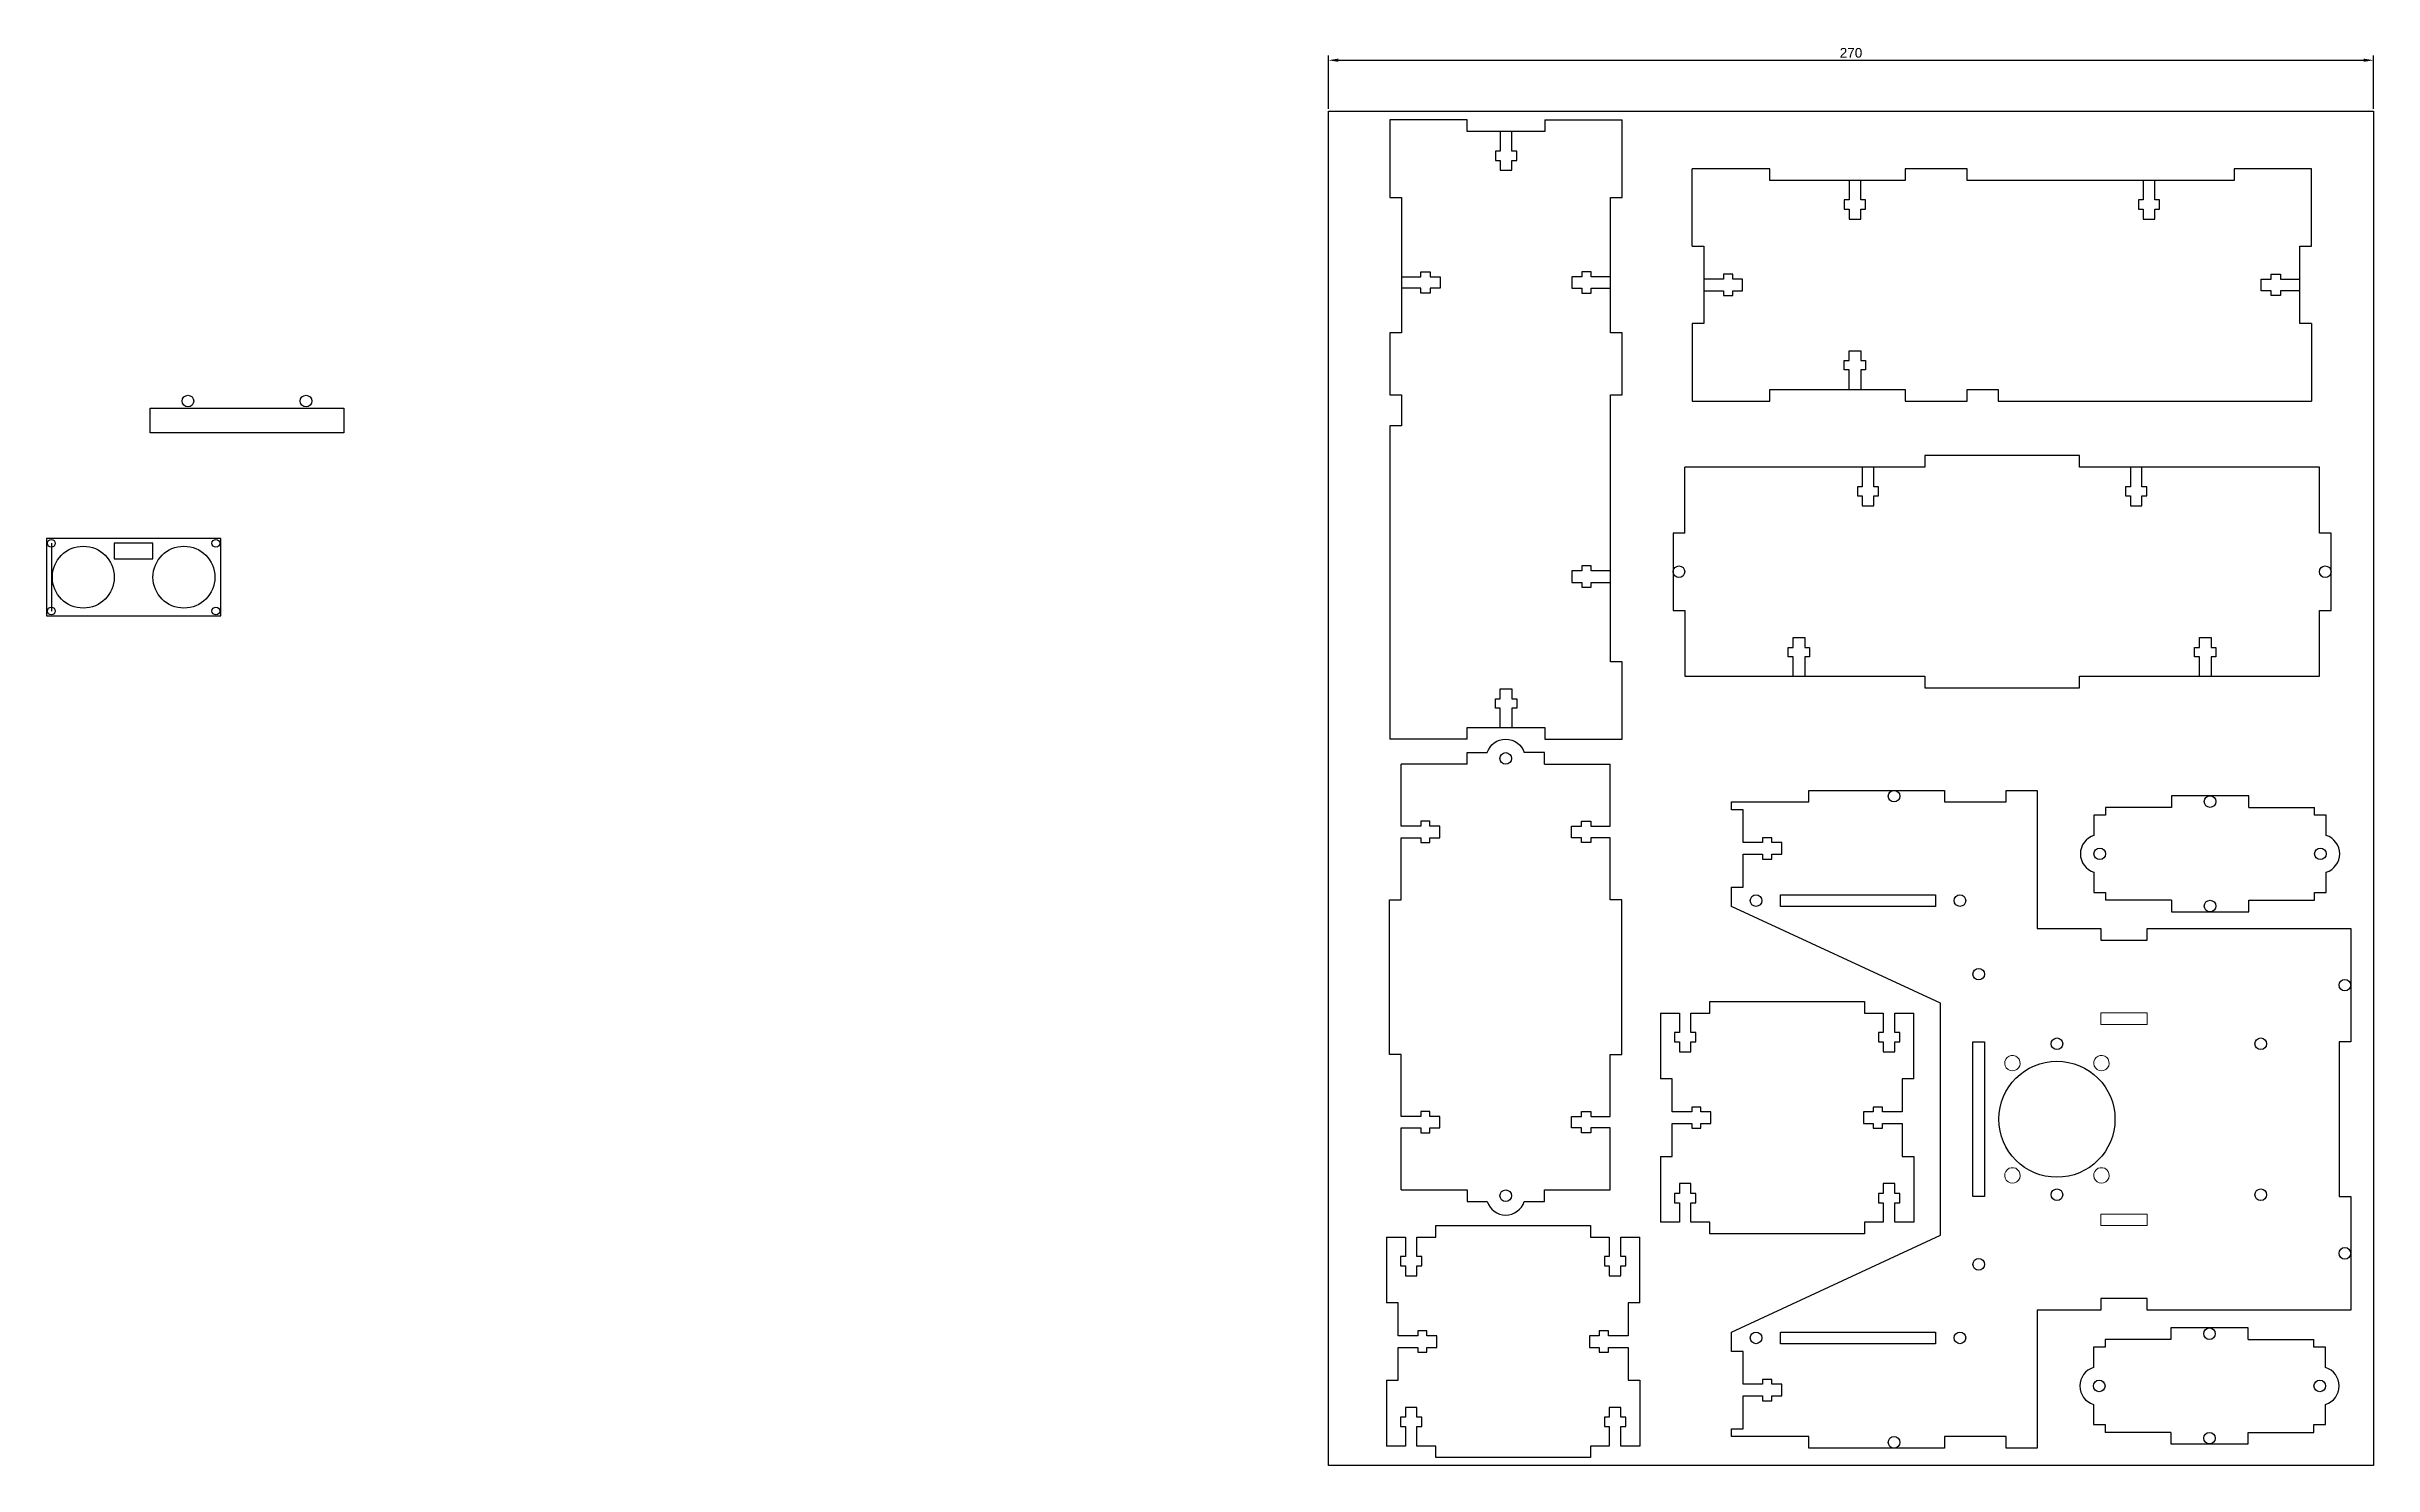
# Model space of a CAD drawing. Header units: millimetres. Extents: x -1479 to 8457, y 1606 to 10461.
# Drawn here: x -1479 to -878, y 2658 to 3025 of the extents above; entities that cross this region are included whole.
import ezdxf

# ---------------------------------------------------------------- set-up
doc = ezdxf.new("R2010")
doc.units = ezdxf.units.MM
doc.layers.add('Layer 1', color=7, linetype='Continuous')
doc.styles.get("Standard").update_dxf_attribs({"font": 'Arial.ttf'})
doc.dimstyles.new('ISO-25', dxfattribs={"dimtxt": 2.5, "dimasz": 2.5, "dimexe": 1.25, "dimexo": 0.625, "dimtad": 1, "dimtxsty": 'Standard', "dimcen": 2.5, "dimadec": 0, "dimazin": 0, "dimtfac": 1, "dimtmove": 0, "dimatfit": 3, "dimfxl": 1, "dimarcsym": 0})

msp = doc.modelspace()

# ---------------------------------------------------------------- blocks, each defined once
blk = doc.blocks.new('*D9')
at = {"color": 0, "lineweight": -2, "transparency": 16777216}
for p, q in [((-1147.53, 3008.44), (-1147.53, 3022.22)), ((-1145.03, 3020.97), (-880.03, 3020.97)), ((-877.53, 3008.44), (-877.53, 3022.22))]:
    blk.add_line(p, q, dxfattribs=at)
at = {"color": 0, "transparency": 16777216}
for points in [[(-1145.03, 3021.39), (-1145.03, 3020.56), (-1147.53, 3020.97)], [(-880.03, 3021.39), (-880.03, 3020.56), (-877.53, 3020.97)]]:
    blk.add_solid(points, dxfattribs=at)
at = {"layer": 'Defpoints', "color": 0, "transparency": 16777216}
for p in [(-877.53, 3020.97), (-1147.53, 3007.81), (-877.53, 3007.81)]:
    blk.add_point(p, dxfattribs=at)
at = {"color": 0, "transparency": 16777216, "insert": (-1012.53, 3022.87), "char_height": 2.5, "attachment_point": 5}
blk.add_mtext('270', dxfattribs=at)

# ---------------------------------------------------------------- dimensions: what is measured, and where the dimension line sits
at = {"color": 18, "true_color": 0x000000}
dim = msp.add_linear_dim(base=(-877.532, 3020.972), p1=(-1147.532, 3007.812), p2=(-877.532, 3007.812), dimstyle='ISO-25', dxfattribs=at)
dim.commit()
dim.dimension.update_dxf_attribs({"geometry": '*D9', "text_midpoint": (-1012.532, 3022.873)})

# ---------------------------------------------------------------- linework, layer by layer
at = {"color": 1}
for p, q in [((-1111.668, 3005.529), (-1131.668, 3005.529)), ((-1091.668, 3005.529), (-1071.668, 3005.529)), ((-1053.529, 2972.903), (-1053.529, 2992.903)), ((-957.529, 2989.903), (-957.529, 2989.903)), ((-893.529, 2972.903), (-893.529, 2992.903)), ((-1053.529, 2952.903), (-1053.529, 2932.903)), ((-893.529, 2952.903), (-893.529, 2932.903)), ((-1055.493, 2898.788), (-1055.493, 2915.788)), ((-891.493, 2898.788), (-891.493, 2915.788)), ((-1074.668, 2909.529), (-1074.668, 2909.529)), ((-1435.035, 2897.377), (-1477.535, 2897.377)), ((-1477.535, 2896.127), (-1477.535, 2878.627)), ((-1055.493, 2878.788), (-1055.493, 2861.788)), ((-891.493, 2861.788), (-891.493, 2878.788)), ((-1111.668, 2845.529), (-1131.668, 2845.529)), ((-1091.668, 2845.529), (-1071.668, 2845.529)), ((-1111.748, 2839.031), (-1128.748, 2839.031)), ((-1091.748, 2839.031), (-1074.748, 2839.031)), ((-929.753, 2827.884), (-946.753, 2827.884)), ((-909.753, 2827.884), (-892.753, 2827.884)), ((-929.753, 2803.884), (-946.753, 2803.884)), ((-909.753, 2803.884), (-892.753, 2803.884)), ((-1061.721, 2774.697), (-1061.721, 2757.697)), ((-996.332, 2757.697), (-996.332, 2774.697)), ((-1061.721, 2737.697), (-1061.721, 2720.697)), ((-996.332, 2737.697), (-996.332, 2720.697)), ((-1128.748, 2729.031), (-1111.748, 2729.031)), ((-1091.748, 2729.031), (-1074.748, 2729.031)), ((-1132.525, 2716.836), (-1132.525, 2699.836)), ((-1067.136, 2699.836), (-1067.136, 2716.836)), ((-929.9, 2690.363), (-946.9, 2690.363)), ((-909.9, 2690.363), (-892.9, 2690.363)), ((-1132.525, 2679.836), (-1132.525, 2662.836)), ((-1067.136, 2679.836), (-1067.136, 2662.836)), ((-929.9, 2666.363), (-946.9, 2666.363)), ((-909.9, 2666.363), (-892.9, 2666.363))]:
    msp.add_line(p, q, dxfattribs=at)
at = {"color": 18, "true_color": 0x000000}
msp.add_lwpolyline([(-1147.532, 3007.812), (-877.532, 3007.812), (-877.532, 2657.812), (-1147.532, 2657.812), (-1147.532, 3007.812)], dxfattribs=at)
at = {"color": 1}
for points in [[(-1131.668, 3005.529), (-1131.668, 2985.529), (-1128.668, 2985.529), (-1128.668, 2950.529), (-1131.668, 2950.529), (-1131.668, 2934.529), (-1128.668, 2934.529), (-1128.668, 2926.529), (-1131.668, 2926.529), (-1131.668, 2845.529)], [(-1091.668, 3005.529), (-1091.668, 3002.529), (-1111.668, 3002.529), (-1111.668, 3005.529)], [(-1103.168, 3002.529), (-1103.168, 2997.5), (-1104.418, 2997.5), (-1104.418, 2995.1), (-1103.168, 2995.1), (-1103.168, 2992.529), (-1100.168, 2992.529), (-1100.168, 2995.1), (-1098.918, 2995.1), (-1098.918, 2997.5), (-1100.168, 2997.5), (-1100.168, 3002.529)], [(-1071.668, 2845.529), (-1071.668, 2865.529), (-1074.668, 2865.529), (-1074.668, 2934.529), (-1071.668, 2934.529), (-1071.668, 2950.529), (-1074.668, 2950.529), (-1074.668, 2985.529), (-1071.668, 2985.529), (-1071.668, 3005.529)], [(-893.529, 2992.903), (-913.529, 2992.903), (-913.529, 2989.903), (-982.529, 2989.903), (-982.529, 2992.903), (-998.529, 2992.903), (-998.529, 2989.903), (-1033.529, 2989.903), (-1033.529, 2992.903), (-1053.529, 2992.903)], [(-1013.029, 2989.903), (-1013.029, 2984.874), (-1014.279, 2984.874), (-1014.279, 2982.474), (-1013.029, 2982.474), (-1013.029, 2979.903), (-1010.029, 2979.903), (-1010.029, 2982.474), (-1008.779, 2982.474), (-1008.779, 2984.874), (-1010.029, 2984.874), (-1010.029, 2989.903)], [(-937.029, 2989.903), (-937.029, 2984.874), (-938.279, 2984.874), (-938.279, 2982.474), (-937.029, 2982.474), (-937.029, 2979.903), (-934.029, 2979.903), (-934.029, 2982.474), (-932.779, 2982.474), (-932.779, 2984.874), (-934.029, 2984.874), (-934.029, 2989.903)], [(-1053.529, 2972.903), (-1050.529, 2972.903), (-1050.529, 2952.903), (-1053.529, 2952.903)], [(-893.529, 2952.903), (-896.529, 2952.903), (-896.529, 2972.903), (-893.529, 2972.903)], [(-1128.668, 2965.029), (-1123.639, 2965.029), (-1123.639, 2966.279), (-1121.239, 2966.279), (-1121.239, 2965.029), (-1118.668, 2965.029), (-1118.668, 2962.029), (-1121.239, 2962.029), (-1121.239, 2960.779), (-1123.639, 2960.779), (-1123.639, 2962.029), (-1128.668, 2962.029)], [(-1074.668, 2965.029), (-1079.697, 2965.029), (-1079.697, 2966.279), (-1082.097, 2966.279), (-1082.097, 2965.029), (-1084.668, 2965.029), (-1084.668, 2962.029), (-1082.097, 2962.029), (-1082.097, 2960.779), (-1079.697, 2960.779), (-1079.697, 2962.029), (-1074.668, 2962.029)], [(-1050.529, 2961.403), (-1045.5, 2961.403), (-1045.5, 2960.153), (-1043.1, 2960.153), (-1043.1, 2961.403), (-1040.529, 2961.403), (-1040.529, 2964.403), (-1043.1, 2964.403), (-1043.1, 2965.653), (-1045.5, 2965.653), (-1045.5, 2964.403), (-1050.529, 2964.403)], [(-896.529, 2961.403), (-901.558, 2961.403), (-901.558, 2960.153), (-903.958, 2960.153), (-903.958, 2961.403), (-906.529, 2961.403), (-906.529, 2964.403), (-903.958, 2964.403), (-903.958, 2965.653), (-901.558, 2965.653), (-901.558, 2964.403), (-896.529, 2964.403)], [(-1013.029, 2935.903), (-1013.029, 2940.932), (-1014.279, 2940.932), (-1014.279, 2943.332), (-1013.029, 2943.332), (-1013.029, 2945.903), (-1010.029, 2945.903), (-1010.029, 2943.332), (-1008.779, 2943.332), (-1008.779, 2940.932), (-1010.029, 2940.932), (-1010.029, 2935.903)], [(-1053.529, 2932.903), (-1033.529, 2932.903), (-1033.529, 2935.903), (-998.529, 2935.903), (-998.529, 2932.903), (-982.529, 2932.903), (-982.529, 2935.903), (-974.529, 2935.903), (-974.529, 2932.903), (-893.529, 2932.903)], [(-891.493, 2915.788), (-953.493, 2915.788), (-953.493, 2918.788), (-993.493, 2918.788), (-993.493, 2915.788), (-1055.493, 2915.788)], [(-1009.643, 2915.788), (-1009.643, 2910.759), (-1010.893, 2910.759), (-1010.893, 2908.359), (-1009.643, 2908.359), (-1009.643, 2905.788), (-1006.643, 2905.788), (-1006.643, 2908.359), (-1005.393, 2908.359), (-1005.393, 2910.759), (-1006.643, 2910.759), (-1006.643, 2915.788)], [(-940.343, 2915.788), (-940.343, 2910.759), (-941.593, 2910.759), (-941.593, 2908.359), (-940.343, 2908.359), (-940.343, 2905.788), (-937.343, 2905.788), (-937.343, 2908.359), (-936.093, 2908.359), (-936.093, 2910.759), (-937.343, 2910.759), (-937.343, 2915.788)], [(-1055.493, 2898.788), (-1058.493, 2898.788), (-1058.493, 2878.788), (-1055.493, 2878.788)], [(-891.493, 2878.788), (-888.493, 2878.788), (-888.493, 2898.788), (-891.493, 2898.788)], [(-1478.785, 2897.377), (-1478.785, 2877.377), (-1433.785, 2877.377), (-1433.785, 2897.377), (-1478.785, 2897.377)], [(-1461.285, 2896.127), (-1461.285, 2892.127), (-1451.285, 2892.127), (-1451.285, 2896.127), (-1461.285, 2896.127)], [(-1074.668, 2889.029), (-1079.697, 2889.029), (-1079.697, 2890.279), (-1082.097, 2890.279), (-1082.097, 2889.029), (-1084.668, 2889.029), (-1084.668, 2886.029), (-1082.097, 2886.029), (-1082.097, 2884.779), (-1079.697, 2884.779), (-1079.697, 2886.029), (-1074.668, 2886.029)], [(-1027.493, 2861.788), (-1027.493, 2866.817), (-1028.743, 2866.817), (-1028.743, 2869.217), (-1027.493, 2869.217), (-1027.493, 2871.788), (-1024.493, 2871.788), (-1024.493, 2869.217), (-1023.243, 2869.217), (-1023.243, 2866.817), (-1024.493, 2866.817), (-1024.493, 2861.788)], [(-922.493, 2861.788), (-922.493, 2866.817), (-923.743, 2866.817), (-923.743, 2869.217), (-922.493, 2869.217), (-922.493, 2871.788), (-919.493, 2871.788), (-919.493, 2869.217), (-918.243, 2869.217), (-918.243, 2866.817), (-919.493, 2866.817), (-919.493, 2861.788)], [(-1103.168, 2848.529), (-1103.168, 2853.558), (-1104.418, 2853.558), (-1104.418, 2855.958), (-1103.168, 2855.958), (-1103.168, 2858.529), (-1100.168, 2858.529), (-1100.168, 2855.958), (-1098.918, 2855.958), (-1098.918, 2853.558), (-1100.168, 2853.558), (-1100.168, 2848.529)], [(-1055.493, 2861.788), (-993.493, 2861.788), (-993.493, 2858.788), (-953.493, 2858.788), (-953.493, 2861.788), (-891.493, 2861.788)], [(-1111.668, 2845.529), (-1111.668, 2848.529), (-1091.668, 2848.529), (-1091.668, 2845.529)], [(-1128.748, 2729.031), (-1128.748, 2745.031), (-1123.719, 2745.031), (-1123.719, 2743.781), (-1121.319, 2743.781), (-1121.319, 2745.031), (-1118.748, 2745.031), (-1118.748, 2748.031), (-1121.319, 2748.031), (-1121.319, 2749.281), (-1123.719, 2749.281), (-1123.719, 2748.031), (-1128.748, 2748.031), (-1128.748, 2764.031), (-1131.748, 2764.031), (-1131.748, 2804.031), (-1128.748, 2804.031), (-1128.748, 2820.031), (-1123.719, 2820.031), (-1123.719, 2818.781), (-1121.319, 2818.781), (-1121.319, 2820.031), (-1118.748, 2820.031), (-1118.748, 2823.031), (-1121.319, 2823.031), (-1121.319, 2824.281), (-1123.719, 2824.281), (-1123.719, 2823.031), (-1128.748, 2823.031), (-1128.748, 2839.031)], [(-1091.748, 2839.031), (-1091.748, 2842.031), (-1096.979, 2842.031)], [(-1074.748, 2729.031), (-1074.748, 2745.031), (-1079.777, 2745.031), (-1079.777, 2743.781), (-1082.177, 2743.781), (-1082.177, 2745.031), (-1084.748, 2745.031), (-1084.748, 2748.031), (-1082.177, 2748.031), (-1082.177, 2749.281), (-1079.777, 2749.281), (-1079.777, 2748.031), (-1074.748, 2748.031), (-1074.748, 2764.031), (-1071.748, 2764.031), (-1071.748, 2804.031), (-1074.748, 2804.031), (-1074.748, 2820.031), (-1079.777, 2820.031), (-1079.777, 2818.781), (-1082.177, 2818.781), (-1082.177, 2820.031), (-1084.748, 2820.031), (-1084.748, 2823.031), (-1082.177, 2823.031), (-1082.177, 2824.281), (-1079.777, 2824.281), (-1079.777, 2823.031), (-1074.748, 2823.031), (-1074.748, 2839.031)], [(-909.753, 2827.884), (-909.753, 2830.884), (-929.753, 2830.884), (-929.753, 2827.884)], [(-929.753, 2803.884), (-929.753, 2800.884), (-909.753, 2800.884), (-909.753, 2803.884)], [(-1061.721, 2774.697), (-1056.874, 2774.697), (-1056.874, 2769.669), (-1058.124, 2769.669), (-1058.124, 2767.269), (-1056.874, 2767.269), (-1056.874, 2764.697), (-1053.874, 2764.697), (-1053.874, 2767.269), (-1052.624, 2767.269), (-1052.624, 2769.669), (-1053.874, 2769.669), (-1053.874, 2774.697), (-1049.026, 2774.697), (-1049.026, 2777.697)], [(-1049.026, 2777.697), (-1009.026, 2777.697), (-1009.026, 2774.697), (-1004.179, 2774.697), (-1004.179, 2769.669), (-1005.429, 2769.669), (-1005.429, 2767.269), (-1004.179, 2767.269), (-1004.179, 2764.697), (-1001.179, 2764.697), (-1001.179, 2767.269), (-999.929, 2767.269), (-999.929, 2769.669), (-1001.179, 2769.669), (-1001.179, 2774.697), (-996.332, 2774.697)], [(-1061.721, 2737.697), (-1058.721, 2737.697), (-1058.721, 2746.197), (-1053.692, 2746.197), (-1053.692, 2744.947), (-1051.292, 2744.947), (-1051.292, 2746.197), (-1048.721, 2746.197), (-1048.721, 2749.197), (-1051.292, 2749.197), (-1051.292, 2750.447), (-1053.692, 2750.447), (-1053.692, 2749.197), (-1058.721, 2749.197), (-1058.721, 2757.697), (-1061.721, 2757.697)], [(-996.332, 2757.697), (-999.332, 2757.697), (-999.332, 2749.197), (-1004.361, 2749.197), (-1004.361, 2750.447), (-1006.761, 2750.447), (-1006.761, 2749.197), (-1009.332, 2749.197), (-1009.332, 2746.197), (-1006.761, 2746.197), (-1006.761, 2744.947), (-1004.361, 2744.947), (-1004.361, 2746.197), (-999.332, 2746.197), (-999.332, 2737.697), (-996.332, 2737.697)], [(-1009.026, 2717.697), (-1049.026, 2717.697), (-1049.026, 2720.697), (-1053.874, 2720.697), (-1053.874, 2725.726), (-1052.624, 2725.726), (-1052.624, 2728.126), (-1053.874, 2728.126), (-1053.874, 2730.697), (-1056.874, 2730.697), (-1056.874, 2728.126), (-1058.124, 2728.126), (-1058.124, 2725.726), (-1056.874, 2725.726), (-1056.874, 2720.697), (-1061.721, 2720.697)], [(-996.332, 2720.697), (-1001.179, 2720.697), (-1001.179, 2725.726), (-999.929, 2725.726), (-999.929, 2728.126), (-1001.179, 2728.126), (-1001.179, 2730.697), (-1004.179, 2730.697), (-1004.179, 2728.126), (-1005.429, 2728.126), (-1005.429, 2725.726), (-1004.179, 2725.726), (-1004.179, 2720.697), (-1009.026, 2720.697), (-1009.026, 2717.697)], [(-1132.525, 2716.836), (-1127.678, 2716.836), (-1127.678, 2711.807), (-1128.928, 2711.807), (-1128.928, 2709.407), (-1127.678, 2709.407), (-1127.678, 2706.836), (-1124.678, 2706.836), (-1124.678, 2709.407), (-1123.428, 2709.407), (-1123.428, 2711.807), (-1124.678, 2711.807), (-1124.678, 2716.836), (-1119.83, 2716.836), (-1119.83, 2719.836)], [(-1119.83, 2719.836), (-1079.83, 2719.836), (-1079.83, 2716.836), (-1074.983, 2716.836), (-1074.983, 2711.807), (-1076.233, 2711.807), (-1076.233, 2709.407), (-1074.983, 2709.407), (-1074.983, 2706.836), (-1071.983, 2706.836), (-1071.983, 2709.407), (-1070.733, 2709.407), (-1070.733, 2711.807), (-1071.983, 2711.807), (-1071.983, 2716.836), (-1067.136, 2716.836)], [(-1132.525, 2679.836), (-1129.525, 2679.836), (-1129.525, 2688.336), (-1124.496, 2688.336), (-1124.496, 2687.086), (-1122.096, 2687.086), (-1122.096, 2688.336), (-1119.525, 2688.336), (-1119.525, 2691.336), (-1122.096, 2691.336), (-1122.096, 2692.586), (-1124.496, 2692.586), (-1124.496, 2691.336), (-1129.525, 2691.336), (-1129.525, 2699.836), (-1132.525, 2699.836)], [(-1067.136, 2699.836), (-1070.136, 2699.836), (-1070.136, 2691.336), (-1075.165, 2691.336), (-1075.165, 2692.586), (-1077.565, 2692.586), (-1077.565, 2691.336), (-1080.136, 2691.336), (-1080.136, 2688.336), (-1077.565, 2688.336), (-1077.565, 2687.086), (-1075.165, 2687.086), (-1075.165, 2688.336), (-1070.136, 2688.336), (-1070.136, 2679.836), (-1067.136, 2679.836)], [(-909.9, 2690.363), (-909.9, 2693.363), (-929.9, 2693.363), (-929.9, 2690.363)], [(-1079.83, 2659.836), (-1119.83, 2659.836), (-1119.83, 2662.836), (-1124.678, 2662.836), (-1124.678, 2667.865), (-1123.428, 2667.865), (-1123.428, 2670.265), (-1124.678, 2670.265), (-1124.678, 2672.836), (-1127.678, 2672.836), (-1127.678, 2670.265), (-1128.928, 2670.265), (-1128.928, 2667.865), (-1127.678, 2667.865), (-1127.678, 2662.836), (-1132.525, 2662.836)], [(-1067.136, 2662.836), (-1071.983, 2662.836), (-1071.983, 2667.865), (-1070.733, 2667.865), (-1070.733, 2670.265), (-1071.983, 2670.265), (-1071.983, 2672.836), (-1074.983, 2672.836), (-1074.983, 2670.265), (-1076.233, 2670.265), (-1076.233, 2667.865), (-1074.983, 2667.865), (-1074.983, 2662.836), (-1079.83, 2662.836), (-1079.83, 2659.836)], [(-929.9, 2666.363), (-929.9, 2663.363), (-909.9, 2663.363), (-909.9, 2666.363)]]:
    msp.add_lwpolyline(points, dxfattribs=at)
for points in [[(-1401.992, 2924.706), (-1451.992, 2924.706), (-1451.992, 2931.051), (-1401.992, 2931.051)], [(-948.011, 2697.989), (-964.414, 2697.989), (-964.414, 2662.289), (-972.414, 2662.289), (-972.414, 2665.289), (-988.414, 2665.289), (-988.414, 2662.289), (-1023.414, 2662.289), (-1023.414, 2665.289), (-1043.414, 2665.289), (-1043.414, 2667.289), (-1040.414, 2667.289), (-1040.414, 2675.789), (-1035.385, 2675.789), (-1035.385, 2674.539), (-1032.985, 2674.539), (-1032.985, 2675.789), (-1030.414, 2675.789), (-1030.414, 2678.789), (-1032.985, 2678.789), (-1032.985, 2680.039), (-1035.385, 2680.039), (-1035.385, 2678.789), (-1040.414, 2678.789), (-1040.414, 2687.289), (-1043.414, 2687.289), (-1043.414, 2692.289), (-989.414, 2717.289), (-989.414, 2777.289), (-1043.414, 2802.289), (-1043.414, 2807.289), (-1040.414, 2807.289), (-1040.414, 2815.789), (-1035.385, 2815.789), (-1035.385, 2814.539), (-1032.985, 2814.539), (-1032.985, 2815.789), (-1030.414, 2815.789), (-1030.414, 2818.789), (-1032.985, 2818.789), (-1032.985, 2820.039), (-1035.385, 2820.039), (-1035.385, 2818.789), (-1040.414, 2818.789), (-1040.414, 2827.289), (-1043.414, 2827.289), (-1043.414, 2829.289), (-1023.414, 2829.289), (-1023.414, 2832.289), (-988.414, 2832.289), (-988.414, 2829.289), (-972.414, 2829.289), (-972.414, 2832.289), (-964.414, 2832.289), (-964.414, 2796.589), (-948.011, 2796.589), (-948.011, 2793.59), (-935.981, 2793.59), (-935.981, 2796.589), (-883.414, 2796.589), (-883.414, 2767.289), (-886.414, 2767.289), (-886.414, 2727.289), (-883.414, 2727.289), (-883.414, 2697.989), (-935.981, 2697.989), (-935.981, 2700.987), (-948.011, 2700.987)], [(-990.719, 2805.289), (-990.719, 2802.289), (-1030.719, 2802.289), (-1030.719, 2805.289)], [(-978.025, 2767.289), (-978.025, 2727.289), (-981.025, 2727.289), (-981.025, 2767.289)], [(-990.719, 2692.289), (-990.719, 2689.289), (-1030.719, 2689.289), (-1030.719, 2692.289)]]:
    msp.add_lwpolyline(points, close=True, dxfattribs=at)
for points in [[(-1111.748, 2839.031), (-1111.748, 2842.031), (-1106.518, 2842.031, -0.7337994), (-1096.979, 2842.031)], [(-946.753, 2827.884), (-946.753, 2825.884), (-949.753, 2825.884), (-949.753, 2820.654, 0.7337994), (-949.753, 2811.114), (-949.753, 2805.884), (-946.753, 2805.884), (-946.753, 2803.884)], [(-892.753, 2803.884), (-892.753, 2805.884), (-889.753, 2805.884), (-889.753, 2811.114, 0.7337994), (-889.753, 2820.654), (-889.753, 2825.884), (-892.753, 2825.884), (-892.753, 2827.884)], [(-1111.748, 2729.031), (-1111.748, 2726.031), (-1106.518, 2726.031, 0.7337994), (-1096.979, 2726.031), (-1091.748, 2726.031), (-1091.748, 2729.031)], [(-946.9, 2690.363), (-946.9, 2688.363), (-949.9, 2688.363), (-949.9, 2683.132, 0.7337994), (-949.9, 2673.593), (-949.9, 2668.363), (-946.9, 2668.363), (-946.9, 2666.363)], [(-892.9, 2666.363), (-892.9, 2668.363), (-889.9, 2668.363), (-889.9, 2673.593, 0.7337994), (-889.9, 2683.132), (-889.9, 2688.363), (-892.9, 2688.363), (-892.9, 2690.363)]]:
    msp.add_lwpolyline(points, format="xyb", dxfattribs=at)
for centre, radius in [((-1442.242, 2932.888), 1.5), ((-1411.742, 2932.888), 1.5), ((-1477.535, 2896.127), 1), ((-1469.285, 2887.377), 8), ((-1443.285, 2887.377), 8), ((-1435.035, 2896.127), 1), ((-1056.993, 2888.788), 1.5), ((-889.993, 2888.788), 1.5), ((-1477.535, 2878.627), 1), ((-1435.035, 2878.627), 1), ((-1101.748, 2840.531), 1.5), ((-1001.414, 2830.789), 1.5), ((-919.753, 2829.384), 1.5), ((-948.253, 2815.884), 1.5), ((-891.253, 2815.884), 1.5), ((-1037.067, 2803.789), 1.5), ((-984.372, 2803.789), 1.5), ((-919.753, 2802.384), 1.5), ((-979.525, 2784.789), 1.5), ((-884.914, 2781.939), 1.5), ((-959.319, 2766.789), 1.5), ((-906.652, 2766.789), 1.5), ((-959.319, 2747.289), 15), ((-1101.748, 2727.531), 1.5), ((-959.319, 2727.789), 1.5), ((-906.652, 2727.789), 1.5), ((-884.914, 2712.639), 1.5), ((-979.525, 2709.789), 1.5), ((-1037.067, 2690.789), 1.5), ((-984.372, 2690.789), 1.5), ((-919.9, 2691.863), 1.5), ((-948.4, 2678.363), 1.5), ((-891.4, 2678.363), 1.5), ((-1001.414, 2663.789), 1.5), ((-919.9, 2664.863), 1.5)]:
    msp.add_circle(centre, radius, dxfattribs=at)
at = {"layer": 'Layer 1', "color": 1, "lineweight": 0}
for points in [[(-935.981, 2771.792), (-948.011, 2771.792), (-948.011, 2774.79), (-935.981, 2774.79), (-935.981, 2771.792)], [(-972.751, 2762.232), (-972.539, 2762.797), (-972.186, 2763.255), (-971.692, 2763.608), (-971.128, 2763.784), (-970.528, 2763.784), (-969.964, 2763.608), (-969.47, 2763.255), (-969.082, 2762.797), (-968.87, 2762.232), (-968.835, 2761.633), (-968.941, 2761.068), (-969.258, 2760.539), (-969.682, 2760.151), (-970.246, 2759.869), (-970.81, 2759.798), (-971.41, 2759.869), (-971.939, 2760.151), (-972.398, 2760.539), (-972.68, 2761.068), (-972.821, 2761.633), (-972.751, 2762.232)], [(-945.94, 2761.068), (-946.257, 2760.539), (-946.68, 2760.151), (-947.245, 2759.869), (-947.809, 2759.798), (-948.409, 2759.869), (-948.938, 2760.151), (-949.397, 2760.539), (-949.679, 2761.068), (-949.82, 2761.633), (-949.785, 2762.232), (-949.538, 2762.797), (-949.185, 2763.255), (-948.691, 2763.608), (-948.127, 2763.784), (-947.527, 2763.784), (-946.963, 2763.608), (-946.469, 2763.255), (-946.081, 2762.797), (-945.869, 2762.232), (-945.834, 2761.633), (-945.94, 2761.068)], [(-971.939, 2731.153), (-972.398, 2731.541), (-972.68, 2732.07), (-972.821, 2732.634), (-972.751, 2733.234), (-972.539, 2733.798), (-972.186, 2734.257), (-971.692, 2734.61), (-971.128, 2734.751), (-970.528, 2734.751), (-969.964, 2734.61), (-969.47, 2734.257), (-969.082, 2733.798), (-968.87, 2733.234), (-968.835, 2732.634), (-968.941, 2732.07), (-969.258, 2731.541), (-969.682, 2731.153), (-970.246, 2730.87), (-970.81, 2730.8), (-971.41, 2730.87), (-971.939, 2731.153)], [(-945.94, 2732.07), (-946.257, 2731.541), (-946.68, 2731.153), (-947.245, 2730.87), (-947.809, 2730.8), (-948.409, 2730.87), (-948.938, 2731.153), (-949.397, 2731.541), (-949.679, 2732.07), (-949.82, 2732.634), (-949.785, 2733.234), (-949.538, 2733.798), (-949.185, 2734.257), (-948.691, 2734.61), (-948.127, 2734.751), (-947.527, 2734.751), (-946.963, 2734.61), (-946.469, 2734.257), (-946.081, 2733.798), (-945.869, 2733.234), (-945.834, 2732.634), (-945.94, 2732.07)], [(-935.981, 2719.787), (-948.011, 2719.787), (-948.011, 2722.786), (-935.981, 2722.786), (-935.981, 2719.787)]]:
    msp.add_lwpolyline(points, dxfattribs=at)

msp.set_redraw_order([(e.dxf.handle, doc.entitydb.next_handle()) for e in msp.query("TEXT MTEXT ATTDEF DIMENSION ARC_DIMENSION")])  # texts and dimensions are drawn at this point

doc.saveas('drawing.dxf')
